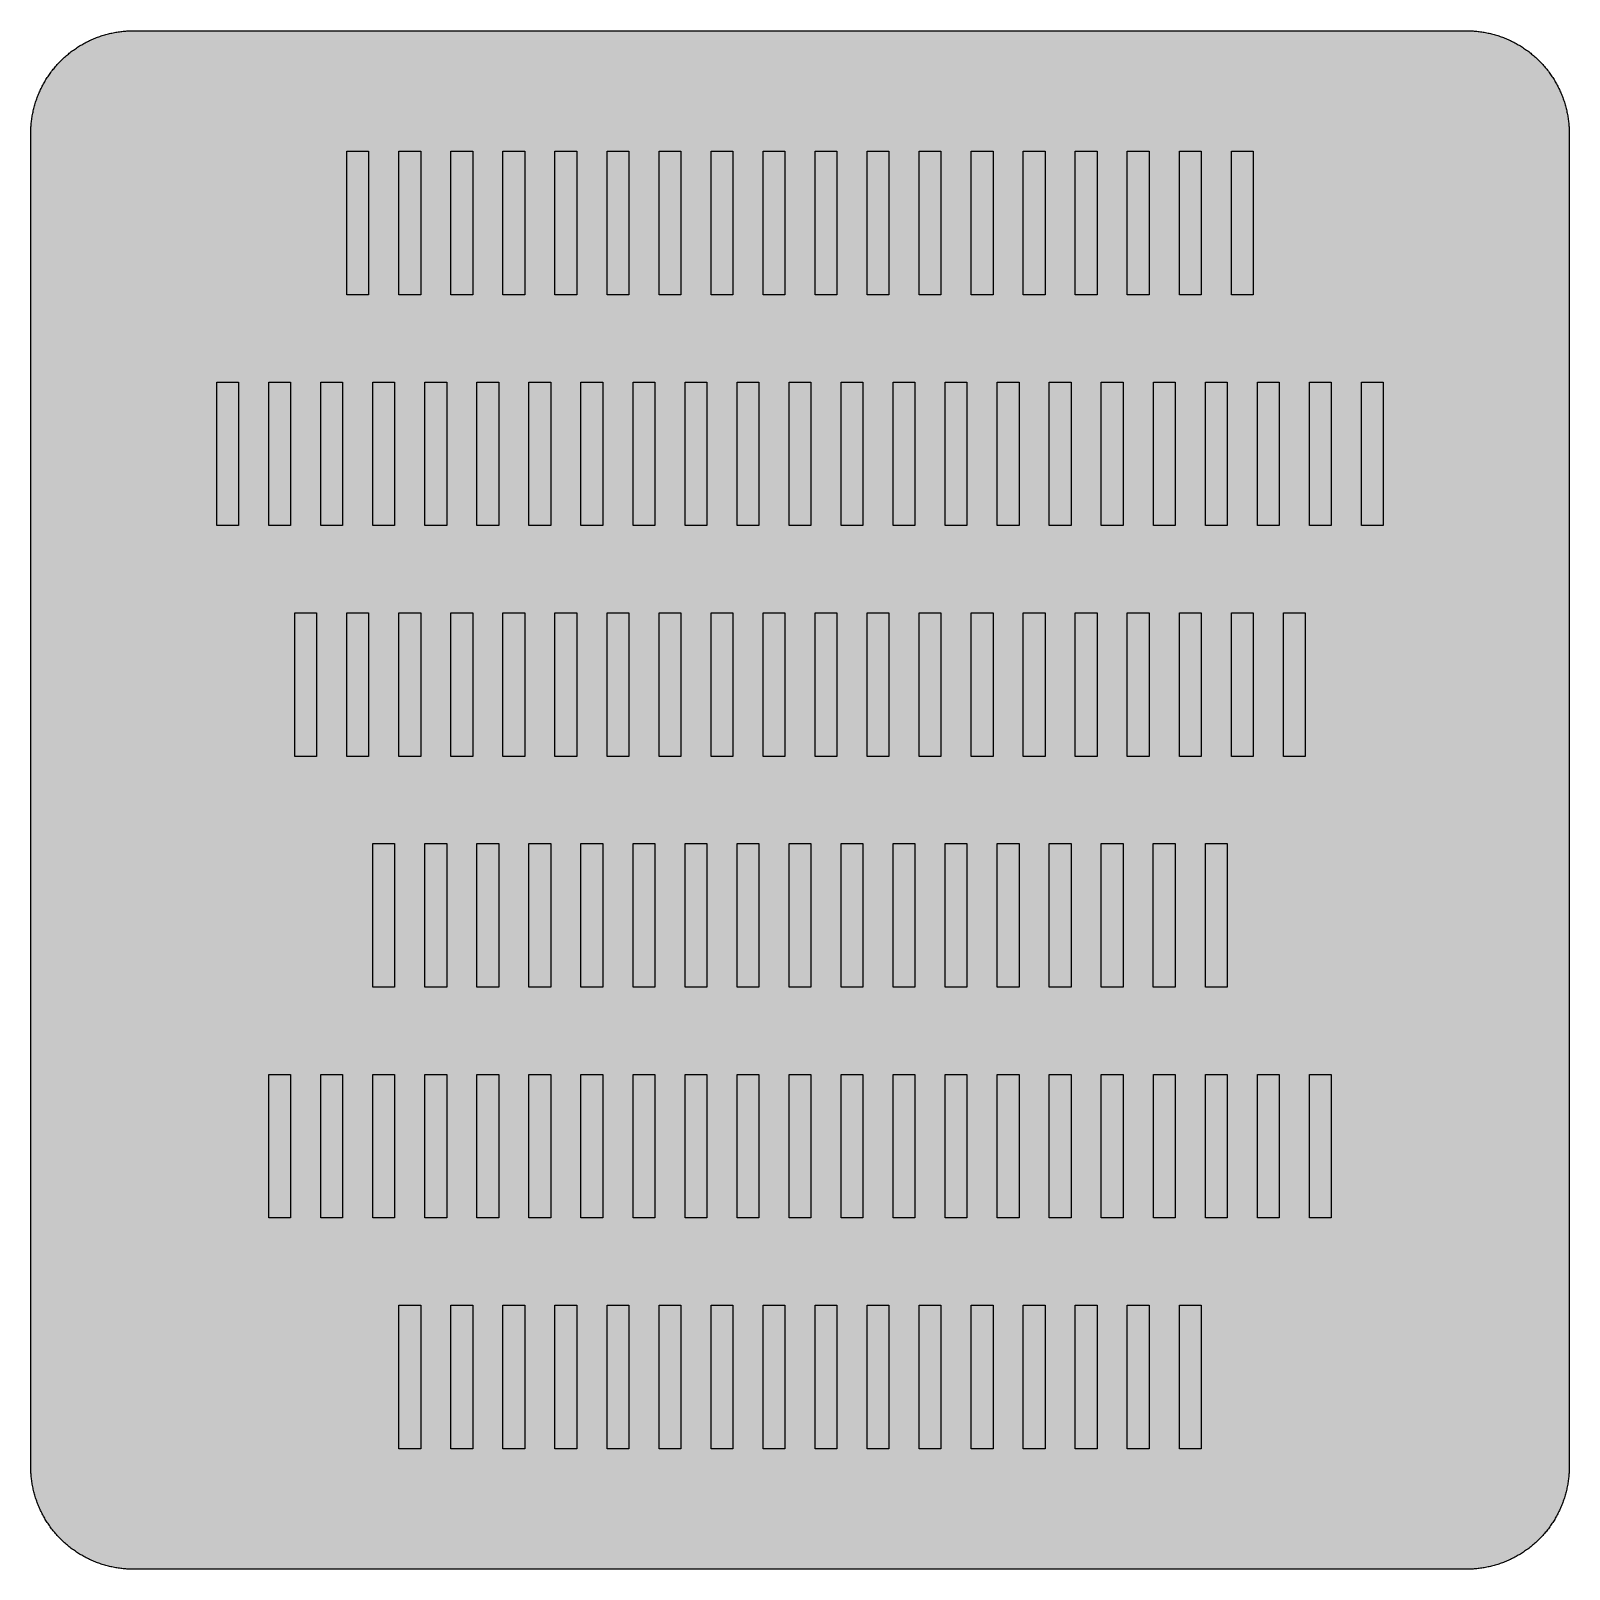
# Model space of a CAD drawing. Header units: millimetres. Extents: x 0 to 212, y 0 to 212.
import ezdxf

# ---------------------------------------------------------------- set-up
doc = ezdxf.new("R2010")
doc.units = ezdxf.units.MM

msp = doc.modelspace()

# ---------------------------------------------------------------- hatches: boundary and pattern name
for color, points in [(254, [(14.1633, 0.0536), (13.9878, 0.0533), (13.8125, 0.0559), (13.6373, 0.061), (13.462, 0.0686), (13.2893, 0.0787), (13.114, 0.0914), (12.9413, 0.1041), (12.7686, 0.1219), (12.5959, 0.1397), (12.4231, 0.16), (12.2504, 0.1829), (12.0777, 0.2057), (11.9075, 0.2337), (11.7373, 0.2616), (11.5672, 0.2921), (11.397, 0.3251), (11.2268, 0.3607), (11.0592, 0.3988), (10.8915, 0.4369), (10.7239, 0.4775), (10.5562, 0.5207), (10.3886, 0.5664), (10.2235, 0.6121), (10.0584, 0.6629), (9.8933, 0.7137), (9.7307, 0.7671), (9.5682, 0.8204), (9.4056, 0.8788), (9.2431, 0.9373), (9.083, 0.9982), (8.923, 1.0617), (8.763, 1.1252), (8.6055, 1.1938), (8.4455, 1.2624), (8.2906, 1.331), (8.1331, 1.4046), (7.9781, 1.4783), (7.8232, 1.5545), (7.6708, 1.6332), (7.5184, 1.7145), (7.366, 1.7958), (7.2161, 1.8796), (7.0663, 1.966), (6.919, 2.0523), (6.7716, 2.1438), (6.6243, 2.2352), (6.4795, 2.3266), (6.3348, 2.4232), (6.19, 2.5197), (6.0477, 2.6187), (5.908, 2.7178), (5.7683, 2.8194), (5.6286, 2.9235), (5.4915, 3.0302), (5.3543, 3.1369), (5.2197, 3.2461), (5.0851, 3.3579), (4.953, 3.4722), (4.8209, 3.5865), (4.6914, 3.7033), (4.5644, 3.8202), (4.4348, 3.9395), (4.3104, 4.0615), (4.1859, 4.1859), (4.0615, 4.3104), (3.9395, 4.4348), (3.8202, 4.5618), (3.7033, 4.6914), (3.5865, 4.8209), (3.4722, 4.953), (3.3579, 5.0851), (3.2487, 5.2197), (3.1369, 5.3543), (3.0302, 5.4915), (2.9235, 5.6286), (2.8194, 5.7683), (2.7178, 5.908), (2.6187, 6.0477), (2.5197, 6.19), (2.4232, 6.3348), (2.3266, 6.477), (2.2352, 6.6243), (2.1438, 6.7691), (2.0523, 6.9164), (1.966, 7.0663), (1.8796, 7.2161), (1.7958, 7.366), (1.7145, 7.5184), (1.6332, 7.6708), (1.5545, 7.8232), (1.4783, 7.9781), (1.4046, 8.1331), (1.331, 8.2906), (1.2598, 8.4455), (1.1913, 8.603), (1.1252, 8.763), (1.0592, 8.923), (0.9982, 9.083), (0.9373, 9.2431), (0.8763, 9.4056), (0.8204, 9.5682), (0.7645, 9.7307), (0.7112, 9.8933), (0.6604, 10.0584), (0.6121, 10.2235), (0.5639, 10.3911), (0.5207, 10.5562), (0.4775, 10.7239), (0.4343, 10.8915), (0.3962, 11.0592), (0.3607, 11.2268), (0.3251, 11.397), (0.2921, 11.5672), (0.2616, 11.7373), (0.2311, 11.9075), (0.2057, 12.0802), (0.1803, 12.2504), (0.1575, 12.4231), (0.1372, 12.5959), (0.1194, 12.7686), (0.1041, 12.9413), (0.0889, 13.1166), (0.0787, 13.2893), (0.0686, 13.4645), (0.061, 13.6373), (0.0559, 13.8125), (0.0508, 13.9878), (0.0508, 14.163), (0.0522, 197.6092), (0.0508, 197.7822), (0.0559, 197.9574), (0.061, 198.1327), (0.0686, 198.308), (0.0787, 198.4807), (0.0889, 198.6559), (0.1041, 198.8287), (0.1194, 199.0014), (0.1372, 199.1741), (0.1575, 199.3468), (0.1803, 199.5195), (0.2057, 199.6923), (0.2311, 199.8624), (0.2616, 200.0326), (0.2921, 200.2028), (0.3251, 200.373), (0.3607, 200.5432), (0.3962, 200.7108), (0.4343, 200.8784), (0.4775, 201.0461), (0.5207, 201.2137), (0.5639, 201.3814), (0.6121, 201.5465), (0.6604, 201.7116), (0.7112, 201.8767), (0.7645, 202.0392), (0.8204, 202.2018), (0.8763, 202.3643), (0.9373, 202.5269), (0.9982, 202.6869), (1.0592, 202.8469), (1.1252, 203.007), (1.1913, 203.1644), (1.2598, 203.3245), (1.331, 203.4794), (1.4046, 203.6369), (1.4783, 203.7918), (1.5545, 203.9468), (1.6332, 204.0992), (1.7145, 204.2516), (1.7958, 204.404), (1.8796, 204.5538), (1.966, 204.7037), (2.0523, 204.851), (2.1438, 204.9983), (2.2352, 205.1456), (2.3266, 205.2904), (2.4232, 205.4352), (2.5197, 205.58), (2.6187, 205.7222), (2.7178, 205.8619), (2.8194, 206.0016), (2.9235, 206.1413), (3.0302, 206.2785), (3.1369, 206.4156), (3.2487, 206.5503), (3.3579, 206.6849), (3.4722, 206.817), (3.5865, 206.949), (3.7033, 207.0786), (3.8202, 207.2056), (3.9395, 207.3351), (4.0615, 207.4596), (4.1859, 207.584), (4.3104, 207.7085), (4.4348, 207.8304), (4.5644, 207.9498), (4.6914, 208.0666), (4.8209, 208.1835), (4.953, 208.2978), (5.0851, 208.4121), (5.2197, 208.5213), (5.3543, 208.6331), (5.4915, 208.7397), (5.6286, 208.8464), (5.7683, 208.9506), (5.908, 209.0522), (6.0477, 209.1512), (6.19, 209.2503), (6.3348, 209.3468), (6.4795, 209.4433), (6.6243, 209.5348), (6.7716, 209.6262), (6.919, 209.7176), (7.0663, 209.804), (7.2161, 209.8904), (7.366, 209.9742), (7.5184, 210.0555), (7.6708, 210.1367), (7.8232, 210.2155), (7.9781, 210.2917), (8.1331, 210.3653), (8.2906, 210.439), (8.4455, 210.5101), (8.6055, 210.5787), (8.763, 210.6447), (8.923, 210.7108), (9.083, 210.7717), (9.2431, 210.8327), (9.4056, 210.8937), (9.5682, 210.9495), (9.7307, 211.0054), (9.8933, 211.0588), (10.0584, 211.1096), (10.2235, 211.1578), (10.3886, 211.2061), (10.5562, 211.2493), (10.7239, 211.2924), (10.8915, 211.3356), (11.0592, 211.3737), (11.2268, 211.4093), (11.397, 211.4448), (11.5672, 211.4779), (11.7373, 211.5083), (11.9075, 211.5388), (12.0777, 211.5642), (12.2504, 211.5896), (12.4231, 211.6125), (12.5959, 211.6328), (12.7686, 211.6506), (12.9413, 211.6658), (13.114, 211.6811), (13.2893, 211.6912), (13.462, 211.7014), (13.6373, 211.709), (13.8125, 211.7141), (13.9878, 211.7192), (14.163, 211.7192), (197.6078, 211.7203), (197.7822, 211.7192), (197.9574, 211.7141), (198.1327, 211.709), (198.3054, 211.7014), (198.4807, 211.6912), (198.6534, 211.6811), (198.8287, 211.6658), (199.0014, 211.6506), (199.1741, 211.6328), (199.3468, 211.6125), (199.5195, 211.5896), (199.6897, 211.5642), (199.8624, 211.5388), (200.0326, 211.5083), (200.2028, 211.4779), (200.373, 211.4448), (200.5432, 211.4093), (200.7108, 211.3737), (200.8784, 211.3356), (201.0461, 211.2924), (201.2137, 211.2493), (201.3788, 211.2061), (201.5465, 211.1578), (201.7116, 211.1096), (201.8767, 211.0588), (202.0392, 211.0054), (202.2018, 210.9495), (202.3643, 210.8937), (202.5269, 210.8327), (202.6869, 210.7717), (202.8469, 210.7108), (203.007, 210.6447), (203.167, 210.5787), (203.3245, 210.5101), (203.4794, 210.439), (203.6369, 210.3653), (203.7918, 210.2917), (203.9468, 210.2155), (204.0992, 210.1367), (204.2516, 210.0555), (204.404, 209.9742), (204.5538, 209.8904), (204.7037, 209.804), (204.8535, 209.7176), (205.0009, 209.6262), (205.1456, 209.5348), (205.293, 209.4433), (205.4352, 209.3468), (205.58, 209.2503), (205.7222, 209.1512), (205.8619, 209.0522), (206.0016, 208.9506), (206.1413, 208.8464), (206.2785, 208.7397), (206.4156, 208.6331), (206.5503, 208.5213), (206.6849, 208.4121), (206.817, 208.2978), (206.949, 208.1835), (207.0786, 208.0666), (207.2081, 207.9498), (207.3351, 207.8304), (207.4596, 207.7085), (207.584, 207.584), (207.7085, 207.4596), (207.8304, 207.3351), (207.9498, 207.2056), (208.0666, 207.0786), (208.1835, 206.949), (208.2978, 206.817), (208.4121, 206.6849), (208.5238, 206.5503), (208.6331, 206.4156), (208.7397, 206.2785), (208.8464, 206.1413), (208.9506, 206.0016), (209.0522, 205.8619), (209.1512, 205.7222), (209.2503, 205.58), (209.3468, 205.4352), (209.4433, 205.2904), (209.5348, 205.1456), (209.6262, 204.9983), (209.7176, 204.851), (209.804, 204.7037), (209.8904, 204.5538), (209.9742, 204.404), (210.0555, 204.2516), (210.1367, 204.0992), (210.2155, 203.9468), (210.2917, 203.7918), (210.3653, 203.6369), (210.439, 203.4794), (210.5076, 203.3245), (210.5762, 203.1644), (210.6447, 203.007), (210.7082, 202.8469), (210.7717, 202.6869), (210.8327, 202.5269), (210.8911, 202.3643), (210.9495, 202.2018), (211.0029, 202.0392), (211.0562, 201.8767), (211.107, 201.7116), (211.1578, 201.5465), (211.2035, 201.3814), (211.2493, 201.2137), (211.2924, 201.0461), (211.3331, 200.8784), (211.3712, 200.7108), (211.4093, 200.5432), (211.4448, 200.373), (211.4779, 200.2028), (211.5083, 200.0326), (211.5363, 199.8624), (211.5642, 199.6923), (211.5871, 199.5195), (211.6099, 199.3468), (211.6303, 199.1741), (211.648, 199.0014), (211.6658, 198.8287), (211.6785, 198.6559), (211.6912, 198.4807), (211.7014, 198.308), (211.709, 198.1327), (211.7141, 197.9574), (211.7166, 197.7822), (211.7166, 197.6069), (211.7189, 14.1647), (211.7166, 13.9878), (211.7141, 13.8125), (211.709, 13.6373), (211.7014, 13.4645), (211.6912, 13.2893), (211.6785, 13.1166), (211.6658, 12.9413), (211.648, 12.7686), (211.6303, 12.5959), (211.6099, 12.4231), (211.5871, 12.2504), (211.5642, 12.0802), (211.5363, 11.9075), (211.5083, 11.7373), (211.4779, 11.5672), (211.4448, 11.397), (211.4093, 11.2268), (211.3712, 11.0592), (211.3331, 10.8915), (211.2924, 10.7239), (211.2493, 10.5562), (211.2035, 10.3911), (211.1578, 10.2235), (211.107, 10.0584), (211.0562, 9.8933), (211.0029, 9.7307), (210.9495, 9.5682), (210.8911, 9.4056), (210.8327, 9.2431), (210.7717, 9.083), (210.7082, 8.923), (210.6447, 8.763), (210.5762, 8.603), (210.5076, 8.4455), (210.439, 8.2906), (210.3653, 8.1331), (210.2917, 7.9781), (210.2155, 7.8232), (210.1367, 7.6708), (210.0555, 7.5184), (209.9742, 7.366), (209.8904, 7.2161), (209.804, 7.0663), (209.7176, 6.9164), (209.6262, 6.7691), (209.5348, 6.6243), (209.4433, 6.477), (209.3468, 6.3348), (209.2503, 6.19), (209.1512, 6.0477), (209.0522, 5.908), (208.9506, 5.7683), (208.8464, 5.6286), (208.7397, 5.4915), (208.6331, 5.3543), (208.5238, 5.2197), (208.4121, 5.0851), (208.2978, 4.953), (208.1835, 4.8209), (208.0666, 4.6914), (207.9498, 4.5618), (207.8304, 4.4348), (207.7085, 4.3104), (207.584, 4.1859), (207.4596, 4.0615), (207.3351, 3.9395), (207.2081, 3.8202), (207.0786, 3.7033), (206.949, 3.5865), (206.817, 3.4722), (206.6849, 3.3579), (206.5503, 3.2461), (206.4156, 3.1369), (206.2785, 3.0302), (206.1413, 2.9235), (206.0016, 2.8194), (205.8619, 2.7178), (205.7222, 2.6187), (205.58, 2.5197), (205.4352, 2.4232), (205.293, 2.3266), (205.1456, 2.2352), (205.0009, 2.1438), (204.8535, 2.0523), (204.7037, 1.966), (204.5538, 1.8796), (204.404, 1.7958), (204.2516, 1.7145), (204.0992, 1.6332), (203.9468, 1.5545), (203.7918, 1.4783), (203.6369, 1.4046), (203.4794, 1.331), (203.3245, 1.2624), (203.167, 1.1938), (203.007, 1.1252), (202.8469, 1.0617), (202.6869, 0.9982), (202.5269, 0.9373), (202.3643, 0.8788), (202.2018, 0.8204), (202.0392, 0.7671), (201.8767, 0.7137), (201.7116, 0.6629), (201.5465, 0.6121), (201.3788, 0.5664), (201.2137, 0.5207), (201.0461, 0.4775), (200.8784, 0.4369), (200.7108, 0.3988), (200.5432, 0.3607), (200.373, 0.3251), (200.2028, 0.2921), (200.0326, 0.2616), (199.8624, 0.2337), (199.6897, 0.2057), (199.5195, 0.1829), (199.3468, 0.16), (199.1741, 0.1397), (199.0014, 0.1219), (198.8287, 0.1041), (198.6534, 0.0914), (198.4807, 0.0787), (198.3054, 0.0686), (198.1327, 0.061), (197.9574, 0.0559), (197.7822, 0.0533), (197.6069, 0.0533)]), (59, [(43.5391, 195.1397), (46.5363, 195.1397), (46.5363, 175.3842), (43.5391, 175.3842)]), (59, [(50.698, 195.1397), (53.6952, 195.1397), (53.6952, 175.3842), (50.698, 175.3842)]), (59, [(57.857, 195.1397), (60.8542, 195.1397), (60.8542, 175.3842), (57.857, 175.3842)]), (59, [(65.0159, 195.1397), (68.0117, 195.1397), (68.0117, 175.3842), (65.0159, 175.3842)]), (59, [(72.1734, 195.1397), (75.1706, 195.1397), (75.1706, 175.3842), (72.1734, 175.3842)]), (59, [(79.3323, 195.1397), (82.3295, 195.1397), (82.3295, 175.3842), (79.3323, 175.3842)]), (59, [(86.4912, 195.1397), (89.4884, 195.1397), (89.4884, 175.3842), (86.4912, 175.3842)]), (59, [(93.6502, 195.1397), (96.6474, 195.1397), (96.6474, 175.3842), (93.6502, 175.3842)]), (59, [(100.8091, 195.1397), (103.8049, 195.1397), (103.8049, 175.3842), (100.8091, 175.3842)]), (59, [(107.9666, 195.1397), (110.9638, 195.1397), (110.9638, 175.3842), (107.9666, 175.3842)]), (59, [(115.1255, 195.1397), (118.1227, 195.1397), (118.1227, 175.3842), (115.1255, 175.3842)]), (59, [(122.2844, 195.1397), (125.2816, 195.1397), (125.2816, 175.3842), (122.2844, 175.3842)]), (59, [(129.4433, 195.1397), (132.4405, 195.1397), (132.4405, 175.3842), (129.4433, 175.3842)]), (59, [(136.6023, 195.1397), (139.598, 195.1397), (139.598, 175.3842), (136.6023, 175.3842)]), (59, [(143.7598, 195.1397), (146.757, 195.1397), (146.757, 175.3842), (143.7598, 175.3842)]), (59, [(150.9187, 195.1397), (153.9159, 195.1397), (153.9159, 175.3842), (150.9187, 175.3842)]), (59, [(158.0776, 195.1397), (161.0748, 195.1397), (161.0748, 175.3842), (158.0776, 175.3842)]), (59, [(165.2365, 195.1397), (168.2323, 195.1397), (168.2323, 175.3842), (165.2365, 175.3842)]), (59, [(25.6427, 163.3897), (28.6399, 163.3897), (28.6399, 143.6342), (25.6427, 143.6342)]), (59, [(32.8013, 163.3897), (35.7985, 163.3897), (35.7985, 143.6342), (32.8013, 143.6342)]), (59, [(39.9602, 163.3897), (42.9574, 163.3897), (42.9574, 143.6342), (39.9602, 143.6342)]), (59, [(47.1191, 163.3897), (50.1163, 163.3897), (50.1163, 143.6342), (47.1191, 143.6342)]), (59, [(54.278, 163.3897), (57.2738, 163.3897), (57.2738, 143.6342), (54.278, 143.6342)]), (59, [(61.4355, 163.3897), (64.4327, 163.3897), (64.4327, 143.6342), (61.4355, 143.6342)]), (59, [(68.5945, 163.3897), (71.5917, 163.3897), (71.5917, 143.6342), (68.5945, 143.6342)]), (59, [(75.7534, 163.3897), (78.7506, 163.3897), (78.7506, 143.6342), (75.7534, 143.6342)]), (59, [(82.9123, 163.3897), (85.9081, 163.3897), (85.9081, 143.6342), (82.9123, 143.6342)]), (59, [(90.0698, 163.3897), (93.067, 163.3897), (93.067, 143.6342), (90.0698, 143.6342)]), (59, [(97.2287, 163.3897), (100.2259, 163.3897), (100.2259, 143.6342), (97.2287, 143.6342)]), (59, [(104.3877, 163.3897), (107.3849, 163.3897), (107.3849, 143.6342), (104.3877, 143.6342)]), (59, [(111.5466, 163.3897), (114.5438, 163.3897), (114.5438, 143.6342), (111.5466, 143.6342)]), (59, [(118.7055, 163.3897), (121.7013, 163.3897), (121.7013, 143.6342), (118.7055, 143.6342)]), (59, [(125.863, 163.3897), (128.8602, 163.3897), (128.8602, 143.6342), (125.863, 143.6342)]), (59, [(133.0219, 163.3897), (136.0191, 163.3897), (136.0191, 143.6342), (133.0219, 143.6342)]), (59, [(140.1808, 163.3897), (143.178, 163.3897), (143.178, 143.6342), (140.1808, 143.6342)]), (59, [(147.3398, 163.3897), (150.337, 163.3897), (150.337, 143.6342), (147.3398, 143.6342)]), (59, [(154.4987, 163.3897), (157.4945, 163.3897), (157.4945, 143.6342), (154.4987, 143.6342)]), (59, [(161.6562, 163.3897), (164.6534, 163.3897), (164.6534, 143.6342), (161.6562, 143.6342)]), (59, [(168.8151, 163.3897), (171.8123, 163.3897), (171.8123, 143.6342), (168.8151, 143.6342)]), (59, [(175.974, 163.3897), (178.9712, 163.3897), (178.9712, 143.6342), (175.974, 143.6342)]), (59, [(183.1329, 163.3897), (186.1287, 163.3897), (186.1287, 143.6342), (183.1329, 143.6342)]), (59, [(36.3802, 131.6397), (39.3774, 131.6397), (39.3774, 111.8842), (36.3802, 111.8842)]), (59, [(43.5391, 131.6397), (46.5363, 131.6397), (46.5363, 111.8842), (43.5391, 111.8842)]), (59, [(50.698, 131.6397), (53.6952, 131.6397), (53.6952, 111.8842), (50.698, 111.8842)]), (59, [(57.857, 131.6397), (60.8542, 131.6397), (60.8542, 111.8842), (57.857, 111.8842)]), (59, [(65.0159, 131.6397), (68.0117, 131.6397), (68.0117, 111.8842), (65.0159, 111.8842)]), (59, [(72.1734, 131.6397), (75.1706, 131.6397), (75.1706, 111.8842), (72.1734, 111.8842)]), (59, [(79.3323, 131.6397), (82.3295, 131.6397), (82.3295, 111.8842), (79.3323, 111.8842)]), (59, [(86.4912, 131.6397), (89.4884, 131.6397), (89.4884, 111.8842), (86.4912, 111.8842)]), (59, [(93.6502, 131.6397), (96.6474, 131.6397), (96.6474, 111.8842), (93.6502, 111.8842)]), (59, [(100.8091, 131.6397), (103.8049, 131.6397), (103.8049, 111.8842), (100.8091, 111.8842)]), (59, [(107.9666, 131.6397), (110.9638, 131.6397), (110.9638, 111.8842), (107.9666, 111.8842)]), (59, [(115.1255, 131.6397), (118.1227, 131.6397), (118.1227, 111.8842), (115.1255, 111.8842)]), (59, [(122.2844, 131.6397), (125.2816, 131.6397), (125.2816, 111.8842), (122.2844, 111.8842)]), (59, [(129.4433, 131.6397), (132.4405, 131.6397), (132.4405, 111.8842), (129.4433, 111.8842)]), (59, [(136.6023, 131.6397), (139.598, 131.6397), (139.598, 111.8842), (136.6023, 111.8842)]), (59, [(143.7598, 131.6397), (146.757, 131.6397), (146.757, 111.8842), (143.7598, 111.8842)]), (59, [(150.9187, 131.6397), (153.9159, 131.6397), (153.9159, 111.8842), (150.9187, 111.8842)]), (59, [(158.0776, 131.6397), (161.0748, 131.6397), (161.0748, 111.8842), (158.0776, 111.8842)]), (59, [(165.2365, 131.6397), (168.2323, 131.6397), (168.2323, 111.8842), (165.2365, 111.8842)]), (59, [(172.394, 131.6397), (175.3912, 131.6397), (175.3912, 111.8842), (172.394, 111.8842)]), (59, [(47.1191, 99.8897), (50.1163, 99.8897), (50.1163, 80.1342), (47.1191, 80.1342)]), (59, [(54.2766, 99.8897), (57.2738, 99.8897), (57.2738, 80.1342), (54.2766, 80.1342)]), (59, [(61.4355, 99.8897), (64.4327, 99.8897), (64.4327, 80.1342), (61.4355, 80.1342)]), (59, [(68.5945, 99.8897), (71.5917, 99.8897), (71.5917, 80.1342), (68.5945, 80.1342)]), (59, [(75.7534, 99.8897), (78.7506, 99.8897), (78.7506, 80.1342), (75.7534, 80.1342)]), (59, [(82.9123, 99.8897), (85.9081, 99.8897), (85.9081, 80.1342), (82.9123, 80.1342)]), (59, [(90.0698, 99.8897), (93.067, 99.8897), (93.067, 80.1342), (90.0698, 80.1342)]), (59, [(97.2287, 99.8897), (100.2259, 99.8897), (100.2259, 80.1342), (97.2287, 80.1342)]), (59, [(104.3877, 99.8897), (107.3849, 99.8897), (107.3849, 80.1342), (104.3877, 80.1342)]), (59, [(111.5466, 99.8897), (114.5438, 99.8897), (114.5438, 80.1342), (111.5466, 80.1342)]), (59, [(118.7055, 99.8897), (121.7013, 99.8897), (121.7013, 80.1342), (118.7055, 80.1342)]), (59, [(125.863, 99.8897), (128.8602, 99.8897), (128.8602, 80.1342), (125.863, 80.1342)]), (59, [(133.0219, 99.8897), (136.0191, 99.8897), (136.0191, 80.1342), (133.0219, 80.1342)]), (59, [(140.1808, 99.8897), (143.178, 99.8897), (143.178, 80.1342), (140.1808, 80.1342)]), (59, [(147.3398, 99.8897), (150.337, 99.8897), (150.337, 80.1342), (147.3398, 80.1342)]), (59, [(154.4973, 99.8897), (157.4945, 99.8897), (157.4945, 80.1342), (154.4973, 80.1342)]), (59, [(161.6562, 99.8897), (164.6534, 99.8897), (164.6534, 80.1342), (161.6562, 80.1342)]), (59, [(32.8013, 68.1397), (35.7985, 68.1397), (35.7985, 48.3842), (32.8013, 48.3842)]), (59, [(39.9602, 68.1397), (42.9574, 68.1397), (42.9574, 48.3842), (39.9602, 48.3842)]), (59, [(47.1191, 68.1397), (50.1163, 68.1397), (50.1163, 48.3842), (47.1191, 48.3842)]), (59, [(54.278, 68.1397), (57.2738, 68.1397), (57.2738, 48.3842), (54.278, 48.3842)]), (59, [(61.4355, 68.1397), (64.4327, 68.1397), (64.4327, 48.3842), (61.4355, 48.3842)]), (59, [(68.5945, 68.1397), (71.5917, 68.1397), (71.5917, 48.3842), (68.5945, 48.3842)]), (59, [(75.7534, 68.1397), (78.7506, 68.1397), (78.7506, 48.3842), (75.7534, 48.3842)]), (59, [(82.9123, 68.1397), (85.9095, 68.1397), (85.9095, 48.3842), (82.9123, 48.3842)]), (59, [(90.0698, 68.1397), (93.067, 68.1397), (93.067, 48.3842), (90.0698, 48.3842)]), (59, [(97.2287, 68.1397), (100.2259, 68.1397), (100.2259, 48.3842), (97.2287, 48.3842)]), (59, [(104.3877, 68.1397), (107.3849, 68.1397), (107.3849, 48.3842), (104.3877, 48.3842)]), (59, [(111.5466, 68.1397), (114.5438, 68.1397), (114.5438, 48.3842), (111.5466, 48.3842)]), (59, [(118.7055, 68.1397), (121.7013, 68.1397), (121.7013, 48.3842), (118.7055, 48.3842)]), (59, [(125.863, 68.1397), (128.8602, 68.1397), (128.8602, 48.3842), (125.863, 48.3842)]), (59, [(133.0219, 68.1397), (136.0191, 68.1397), (136.0191, 48.3842), (133.0219, 48.3842)]), (59, [(140.1808, 68.1397), (143.178, 68.1397), (143.178, 48.3842), (140.1808, 48.3842)]), (59, [(147.3398, 68.1397), (150.337, 68.1397), (150.337, 48.3842), (147.3398, 48.3842)]), (59, [(154.4987, 68.1397), (157.4945, 68.1397), (157.4945, 48.3842), (154.4987, 48.3842)]), (59, [(161.6562, 68.1397), (164.6534, 68.1397), (164.6534, 48.3842), (161.6562, 48.3842)]), (59, [(168.8151, 68.1397), (171.8123, 68.1397), (171.8123, 48.3842), (168.8151, 48.3842)]), (59, [(175.974, 68.1397), (178.9712, 68.1397), (178.9712, 48.3842), (175.974, 48.3842)]), (59, [(50.698, 36.3897), (53.6952, 36.3897), (53.6952, 16.6342), (50.698, 16.6342)]), (59, [(57.857, 36.3897), (60.8542, 36.3897), (60.8542, 16.6342), (57.857, 16.6342)]), (59, [(65.0159, 36.3897), (68.0117, 36.3897), (68.0117, 16.6342), (65.0159, 16.6342)]), (59, [(72.1734, 36.3897), (75.1706, 36.3897), (75.1706, 16.6342), (72.1734, 16.6342)]), (59, [(79.3323, 36.3897), (82.3295, 36.3897), (82.3295, 16.6342), (79.3323, 16.6342)]), (59, [(86.4912, 36.3897), (89.4884, 36.3897), (89.4884, 16.6342), (86.4912, 16.6342)]), (59, [(93.6502, 36.3897), (96.6474, 36.3897), (96.6474, 16.6342), (93.6502, 16.6342)]), (59, [(100.8091, 36.3897), (103.8049, 36.3897), (103.8049, 16.6342), (100.8091, 16.6342)]), (59, [(107.9666, 36.3897), (110.9638, 36.3897), (110.9638, 16.6342), (107.9666, 16.6342)]), (59, [(115.1255, 36.3897), (118.1227, 36.3897), (118.1227, 16.6342), (115.1255, 16.6342)]), (59, [(122.2844, 36.3897), (125.2816, 36.3897), (125.2816, 16.6342), (122.2844, 16.6342)]), (59, [(129.4433, 36.3897), (132.4405, 36.3897), (132.4405, 16.6342), (129.4433, 16.6342)]), (59, [(136.6023, 36.3897), (139.598, 36.3897), (139.598, 16.6342), (136.6023, 16.6342)]), (59, [(143.7598, 36.3897), (146.757, 36.3897), (146.757, 16.6342), (143.7598, 16.6342)]), (59, [(150.9187, 36.3897), (153.9159, 36.3897), (153.9159, 16.6342), (150.9187, 16.6342)]), (59, [(158.0776, 36.3897), (161.0748, 36.3897), (161.0748, 16.6342), (158.0776, 16.6342)])]:
    msp.add_hatch(color=color).paths.add_polyline_path(points)
h = msp.add_hatch(color=59)
h.paths.add_polyline_path([(14.1633, 3.5814), (13.8887, 3.5839), (13.6169, 3.5941), (13.3477, 3.6119), (13.081, 3.6347), (12.8143, 3.6652), (12.5501, 3.7008), (12.2885, 3.7465), (12.0294, 3.7948), (11.7729, 3.8506), (11.5164, 3.9141), (11.2649, 3.9827), (11.016, 4.0564), (10.7671, 4.1351), (10.5232, 4.2215), (10.2819, 4.3129), (10.0432, 4.412), (9.8069, 4.5161), (9.5733, 4.6228), (9.3447, 4.7371), (9.1186, 4.8565), (8.8951, 4.9809), (8.6741, 5.113), (8.4582, 5.2476), (8.2448, 5.3873), (8.0366, 5.5321), (7.8308, 5.682), (7.6276, 5.8369), (7.4295, 5.9969), (7.2365, 6.1595), (7.046, 6.3297), (6.8605, 6.5024), (6.6777, 6.6802), (6.5024, 6.8605), (6.3271, 7.046), (6.1595, 7.2365), (5.9969, 7.432), (5.8369, 7.6302), (5.682, 7.8308), (5.5321, 8.0366), (5.3873, 8.2448), (5.2451, 8.4582), (5.1105, 8.6741), (4.9809, 8.8951), (4.8565, 9.1186), (4.7371, 9.3447), (4.6228, 9.5758), (4.5136, 9.8069), (4.4094, 10.0432), (4.3129, 10.2819), (4.2215, 10.5232), (4.1351, 10.7696), (4.0538, 11.016), (3.9802, 11.2649), (3.9116, 11.5189), (3.8506, 11.7729), (3.7948, 12.0294), (3.744, 12.2911), (3.7008, 12.5527), (3.6627, 12.8143), (3.6322, 13.081), (3.6093, 13.3502), (3.5916, 13.6195), (3.5814, 13.8913), (3.5789, 14.163), (3.58, 197.6092), (3.5814, 197.8812), (3.5916, 198.153), (3.6093, 198.4223), (3.6322, 198.689), (3.6627, 198.9557), (3.7008, 199.2198), (3.744, 199.4814), (3.7948, 199.7405), (3.8506, 199.9971), (3.9116, 200.2536), (3.9802, 200.5051), (4.0538, 200.754), (4.1351, 201.0029), (4.2215, 201.2467), (4.3129, 201.488), (4.4094, 201.7268), (4.5136, 201.963), (4.6228, 202.1967), (4.7371, 202.4253), (4.8565, 202.6514), (4.9809, 202.8749), (5.1105, 203.0959), (5.2451, 203.3118), (5.3873, 203.5251), (5.5321, 203.7334), (5.682, 203.9391), (5.8369, 204.1423), (5.9969, 204.3405), (6.1595, 204.5335), (6.3271, 204.724), (6.5024, 204.9094), (6.6777, 205.0923), (6.8605, 205.2676), (7.046, 205.4428), (7.2365, 205.6105), (7.4295, 205.773), (7.6276, 205.933), (7.8308, 206.088), (8.0366, 206.2378), (8.2448, 206.3826), (8.4582, 206.5249), (8.6741, 206.6595), (8.8951, 206.789), (9.1186, 206.9135), (9.3447, 207.0329), (9.5733, 207.1472), (9.8069, 207.2564), (10.0432, 207.3605), (10.2819, 207.457), (10.5232, 207.5485), (10.7671, 207.6348), (11.016, 207.7161), (11.2649, 207.7898), (11.5164, 207.8584), (11.7729, 207.9193), (12.0294, 207.9752), (12.2885, 208.026), (12.5501, 208.0692), (12.8143, 208.1073), (13.081, 208.1378), (13.3477, 208.1606), (13.6169, 208.1784), (13.8887, 208.1886), (14.163, 208.1911), (197.6078, 208.1925), (197.8787, 208.1886), (198.1505, 208.1784), (198.4197, 208.1606), (198.689, 208.1378), (198.9557, 208.1073), (199.2173, 208.0692), (199.4789, 208.026), (199.7405, 207.9752), (199.9971, 207.9193), (200.2511, 207.8584), (200.5051, 207.7898), (200.754, 207.7161), (201.0004, 207.6348), (201.2467, 207.5485), (201.488, 207.457), (201.7268, 207.3605), (201.963, 207.2564), (202.1942, 207.1472), (202.4253, 207.0329), (202.6514, 206.9135), (202.8749, 206.789), (203.0959, 206.6595), (203.3118, 206.5249), (203.5251, 206.3826), (203.7334, 206.2378), (203.9391, 206.088), (204.1398, 205.933), (204.3379, 205.773), (204.5335, 205.6105), (204.724, 205.4428), (204.9094, 205.2676), (205.0898, 205.0923), (205.2676, 204.9094), (205.4403, 204.724), (205.6105, 204.5335), (205.773, 204.3405), (205.933, 204.1423), (206.088, 203.9391), (206.2378, 203.7334), (206.3826, 203.5251), (206.5223, 203.3118), (206.6569, 203.0959), (206.789, 202.8749), (206.9135, 202.6514), (207.0329, 202.4253), (207.1472, 202.1967), (207.2538, 201.963), (207.358, 201.7268), (207.457, 201.488), (207.5485, 201.2467), (207.6348, 201.0029), (207.7136, 200.754), (207.7872, 200.5051), (207.8558, 200.2536), (207.9193, 199.9971), (207.9752, 199.7405), (208.0235, 199.4814), (208.0692, 199.2198), (208.1047, 198.9557), (208.1352, 198.689), (208.1581, 198.4223), (208.1759, 198.153), (208.186, 197.8812), (208.1911, 197.6069), (208.1911, 14.1647), (208.186, 13.8913), (208.1759, 13.6195), (208.1581, 13.3502), (208.1352, 13.081), (208.1047, 12.8143), (208.0692, 12.5527), (208.0235, 12.2911), (207.9752, 12.0294), (207.9193, 11.7729), (207.8558, 11.5189), (207.7872, 11.2649), (207.7136, 11.016), (207.6348, 10.7696), (207.5485, 10.5232), (207.457, 10.2819), (207.358, 10.0432), (207.2538, 9.8069), (207.1472, 9.5758), (207.0329, 9.3447), (206.9135, 9.1186), (206.789, 8.8951), (206.6569, 8.6741), (206.5223, 8.4582), (206.3826, 8.2448), (206.2378, 8.0366), (206.088, 7.8308), (205.933, 7.6302), (205.773, 7.432), (205.6105, 7.2365), (205.4403, 7.046), (205.2676, 6.8605), (205.0898, 6.6802), (204.9094, 6.5024), (204.724, 6.3297), (204.5335, 6.1595), (204.3379, 5.9969), (204.1398, 5.8369), (203.9391, 5.682), (203.7334, 5.5321), (203.5251, 5.3873), (203.3118, 5.2476), (203.0959, 5.113), (202.8749, 4.9809), (202.6514, 4.8565), (202.4253, 4.7371), (202.1942, 4.6228), (201.963, 4.5161), (201.7268, 4.412), (201.488, 4.3129), (201.2467, 4.2215), (201.0004, 4.1351), (200.754, 4.0564), (200.5051, 3.9827), (200.2511, 3.9141), (199.9971, 3.8506), (199.7405, 3.7948), (199.4789, 3.7465), (199.2173, 3.7008), (198.9557, 3.6652), (198.689, 3.6347), (198.4197, 3.6119), (198.1505, 3.5941), (197.8787, 3.5839), (197.6069, 3.5789)])
h.paths.add_polyline_path([(14.1633, 8.8731), (14.0259, 8.8748), (13.8887, 8.8798), (13.7541, 8.8875), (13.622, 8.9002), (13.4874, 8.9154), (13.3553, 8.9332), (13.2258, 8.9535), (13.0962, 8.9789), (12.9667, 9.0068), (12.8397, 9.0373), (12.7127, 9.0729), (12.5882, 9.1084), (12.4663, 9.1491), (12.3419, 9.1923), (12.2225, 9.238), (12.1031, 9.2888), (11.9837, 9.3396), (11.8694, 9.3929), (11.7526, 9.4513), (11.6408, 9.5098), (11.5291, 9.5733), (11.4198, 9.6368), (11.3106, 9.7053), (11.2039, 9.7765), (11.0998, 9.8476), (10.9957, 9.9238), (10.8966, 10), (10.7975, 10.0787), (10.6985, 10.1625), (10.6045, 10.2464), (10.5105, 10.3327), (10.4216, 10.4216), (10.3327, 10.5131), (10.2464, 10.6045), (10.16, 10.701), (10.0787, 10.7975), (10, 10.8966), (9.9212, 10.9982), (9.8476, 11.0998), (9.7739, 11.2039), (9.7053, 11.3106), (9.6368, 11.4198), (9.5707, 11.5291), (9.5098, 11.6408), (9.4488, 11.7551), (9.3929, 11.8694), (9.337, 11.9863), (9.2862, 12.1031), (9.238, 12.2225), (9.1923, 12.3444), (9.1491, 12.4663), (9.1084, 12.5908), (9.0703, 12.7152), (9.0373, 12.8397), (9.0068, 12.9692), (8.9789, 13.0962), (8.9535, 13.2258), (8.9306, 13.3579), (8.9129, 13.4899), (8.8976, 13.622), (8.8849, 13.7566), (8.8773, 13.8913), (8.8722, 14.0259), (8.8697, 14.163), (8.8717, 197.6092), (8.8722, 197.7441), (8.8773, 197.8812), (8.8849, 198.0159), (8.8976, 198.1479), (8.9129, 198.2826), (8.9306, 198.4146), (8.9535, 198.5442), (8.9789, 198.6737), (9.0068, 198.8033), (9.0373, 198.9303), (9.0703, 199.0573), (9.1084, 199.1817), (9.1491, 199.3036), (9.1923, 199.4281), (9.238, 199.5475), (9.2862, 199.6669), (9.337, 199.7862), (9.3929, 199.9005), (9.4488, 200.0174), (9.5098, 200.1291), (9.5707, 200.2409), (9.6368, 200.3501), (9.7053, 200.4593), (9.7739, 200.566), (9.8476, 200.6702), (9.9212, 200.7743), (10, 200.8734), (10.0787, 200.9724), (10.16, 201.0715), (10.2464, 201.1655), (10.3327, 201.2594), (10.4216, 201.3483), (10.5105, 201.4372), (10.6045, 201.5236), (10.6985, 201.61), (10.7975, 201.6912), (10.8966, 201.77), (10.9957, 201.8487), (11.0998, 201.9224), (11.2039, 201.996), (11.3106, 202.0646), (11.4198, 202.1332), (11.5291, 202.1992), (11.6408, 202.2602), (11.7526, 202.3212), (11.8694, 202.377), (11.9837, 202.4329), (12.1031, 202.4837), (12.2225, 202.532), (12.3419, 202.5777), (12.4663, 202.6209), (12.5882, 202.6615), (12.7127, 202.6996), (12.8397, 202.7326), (12.9667, 202.7631), (13.0962, 202.7911), (13.2258, 202.8165), (13.3553, 202.8393), (13.4874, 202.8571), (13.622, 202.8723), (13.7541, 202.885), (13.8887, 202.8927), (14.0259, 202.8977), (14.163, 202.9003), (197.6078, 202.9008), (197.7441, 202.8977), (197.8787, 202.8927), (198.0133, 202.885), (198.1479, 202.8723), (198.28, 202.8571), (198.4121, 202.8393), (198.5442, 202.8165), (198.6737, 202.7911), (198.8007, 202.7631), (198.9303, 202.7326), (199.0547, 202.6996), (199.1792, 202.6615), (199.3036, 202.6209), (199.4256, 202.5777), (199.5475, 202.532), (199.6669, 202.4837), (199.7837, 202.4329), (199.9005, 202.377), (200.0148, 202.3212), (200.1291, 202.2602), (200.2409, 202.1992), (200.3501, 202.1332), (200.4593, 202.0646), (200.566, 201.996), (200.6702, 201.9224), (200.7718, 201.8487), (200.8734, 201.77), (200.9724, 201.6912), (201.0689, 201.61), (201.1655, 201.5236), (201.2569, 201.4372), (201.3483, 201.3483), (201.4372, 201.2594), (201.5236, 201.1655), (201.6074, 201.0715), (201.6912, 200.9724), (201.77, 200.8734), (201.8462, 200.7743), (201.9224, 200.6702), (201.9935, 200.566), (202.0646, 200.4593), (202.1332, 200.3501), (202.1967, 200.2409), (202.2602, 200.1291), (202.3186, 200.0174), (202.377, 199.9005), (202.4304, 199.7862), (202.4812, 199.6669), (202.532, 199.5475), (202.5777, 199.4281), (202.6209, 199.3036), (202.6615, 199.1817), (202.6971, 199.0573), (202.7326, 198.9303), (202.7631, 198.8033), (202.7911, 198.6737), (202.8165, 198.5442), (202.8368, 198.4146), (202.8546, 198.2826), (202.8698, 198.1479), (202.8825, 198.0159), (202.8901, 197.8812), (202.8952, 197.7441), (202.8977, 197.6069), (202.8994, 14.1647), (202.8952, 14.0259), (202.8901, 13.8913), (202.8825, 13.7566), (202.8698, 13.622), (202.8546, 13.4899), (202.8368, 13.3579), (202.8165, 13.2258), (202.7911, 13.0962), (202.7631, 12.9692), (202.7326, 12.8397), (202.6971, 12.7152), (202.6615, 12.5908), (202.6209, 12.4663), (202.5777, 12.3444), (202.532, 12.2225), (202.4812, 12.1031), (202.4304, 11.9863), (202.377, 11.8694), (202.3186, 11.7551), (202.2602, 11.6408), (202.1967, 11.5291), (202.1332, 11.4198), (202.0646, 11.3106), (201.9935, 11.2039), (201.9224, 11.0998), (201.8462, 10.9982), (201.77, 10.8966), (201.6912, 10.7975), (201.6074, 10.701), (201.5236, 10.6045), (201.4372, 10.5131), (201.3483, 10.4216), (201.2569, 10.3327), (201.1655, 10.2464), (201.0689, 10.1625), (200.9724, 10.0787), (200.8734, 10), (200.7718, 9.9238), (200.6702, 9.8476), (200.566, 9.7765), (200.4593, 9.7053), (200.3501, 9.6368), (200.2409, 9.5733), (200.1291, 9.5098), (200.0148, 9.4513), (199.9005, 9.3929), (199.7837, 9.3396), (199.6669, 9.2888), (199.5475, 9.238), (199.4256, 9.1923), (199.3036, 9.1491), (199.1792, 9.1084), (199.0547, 9.0729), (198.9303, 9.0373), (198.8007, 9.0068), (198.6737, 8.9789), (198.5442, 8.9535), (198.4121, 8.9332), (198.28, 8.9154), (198.1479, 8.9002), (198.0133, 8.8875), (197.8787, 8.8798), (197.7441, 8.8748), (197.6069, 8.8722)], flags=16)

# ---------------------------------------------------------------- linework, layer by layer
at = {"color": 254}
msp.add_lwpolyline([(14.1633, 0.0536), (13.9878, 0.0533), (13.8125, 0.0559), (13.6373, 0.061), (13.462, 0.0686), (13.2893, 0.0787), (13.114, 0.0914), (12.9413, 0.1041), (12.7686, 0.1219), (12.5959, 0.1397), (12.4231, 0.16), (12.2504, 0.1829), (12.0777, 0.2057), (11.9075, 0.2337), (11.7373, 0.2616), (11.5672, 0.2921), (11.397, 0.3251), (11.2268, 0.3607), (11.0592, 0.3988), (10.8915, 0.4369), (10.7239, 0.4775), (10.5562, 0.5207), (10.3886, 0.5664), (10.2235, 0.6121), (10.0584, 0.6629), (9.8933, 0.7137), (9.7307, 0.7671), (9.5682, 0.8204), (9.4056, 0.8788), (9.2431, 0.9373), (9.083, 0.9982), (8.923, 1.0617), (8.763, 1.1252), (8.6055, 1.1938), (8.4455, 1.2624), (8.2906, 1.331), (8.1331, 1.4046), (7.9781, 1.4783), (7.8232, 1.5545), (7.6708, 1.6332), (7.5184, 1.7145), (7.366, 1.7958), (7.2161, 1.8796), (7.0663, 1.966), (6.919, 2.0523), (6.7716, 2.1438), (6.6243, 2.2352), (6.4795, 2.3266), (6.3348, 2.4232), (6.19, 2.5197), (6.0477, 2.6187), (5.908, 2.7178), (5.7683, 2.8194), (5.6286, 2.9235), (5.4915, 3.0302), (5.3543, 3.1369), (5.2197, 3.2461), (5.0851, 3.3579), (4.953, 3.4722), (4.8209, 3.5865), (4.6914, 3.7033), (4.5644, 3.8202), (4.4348, 3.9395), (4.3104, 4.0615), (4.1859, 4.1859), (4.0615, 4.3104), (3.9395, 4.4348), (3.8202, 4.5618), (3.7033, 4.6914), (3.5865, 4.8209), (3.4722, 4.953), (3.3579, 5.0851), (3.2487, 5.2197), (3.1369, 5.3543), (3.0302, 5.4915), (2.9235, 5.6286), (2.8194, 5.7683), (2.7178, 5.908), (2.6187, 6.0477), (2.5197, 6.19), (2.4232, 6.3348), (2.3266, 6.477), (2.2352, 6.6243), (2.1438, 6.7691), (2.0523, 6.9164), (1.966, 7.0663), (1.8796, 7.2161), (1.7958, 7.366), (1.7145, 7.5184), (1.6332, 7.6708), (1.5545, 7.8232), (1.4783, 7.9781), (1.4046, 8.1331), (1.331, 8.2906), (1.2598, 8.4455), (1.1913, 8.603), (1.1252, 8.763), (1.0592, 8.923), (0.9982, 9.083), (0.9373, 9.2431), (0.8763, 9.4056), (0.8204, 9.5682), (0.7645, 9.7307), (0.7112, 9.8933), (0.6604, 10.0584), (0.6121, 10.2235), (0.5639, 10.3911), (0.5207, 10.5562), (0.4775, 10.7239), (0.4343, 10.8915), (0.3962, 11.0592), (0.3607, 11.2268), (0.3251, 11.397), (0.2921, 11.5672), (0.2616, 11.7373), (0.2311, 11.9075), (0.2057, 12.0802), (0.1803, 12.2504), (0.1575, 12.4231), (0.1372, 12.5959), (0.1194, 12.7686), (0.1041, 12.9413), (0.0889, 13.1166), (0.0787, 13.2893), (0.0686, 13.4645), (0.061, 13.6373), (0.0559, 13.8125), (0.0508, 13.9878), (0.0508, 14.163), (0.0522, 197.6092), (0.0508, 197.7822), (0.0559, 197.9574), (0.061, 198.1327), (0.0686, 198.308), (0.0787, 198.4807), (0.0889, 198.6559), (0.1041, 198.8287), (0.1194, 199.0014), (0.1372, 199.1741), (0.1575, 199.3468), (0.1803, 199.5195), (0.2057, 199.6923), (0.2311, 199.8624), (0.2616, 200.0326), (0.2921, 200.2028), (0.3251, 200.373), (0.3607, 200.5432), (0.3962, 200.7108), (0.4343, 200.8784), (0.4775, 201.0461), (0.5207, 201.2137), (0.5639, 201.3814), (0.6121, 201.5465), (0.6604, 201.7116), (0.7112, 201.8767), (0.7645, 202.0392), (0.8204, 202.2018), (0.8763, 202.3643), (0.9373, 202.5269), (0.9982, 202.6869), (1.0592, 202.8469), (1.1252, 203.007), (1.1913, 203.1644), (1.2598, 203.3245), (1.331, 203.4794), (1.4046, 203.6369), (1.4783, 203.7918), (1.5545, 203.9468), (1.6332, 204.0992), (1.7145, 204.2516), (1.7958, 204.404), (1.8796, 204.5538), (1.966, 204.7037), (2.0523, 204.851), (2.1438, 204.9983), (2.2352, 205.1456), (2.3266, 205.2904), (2.4232, 205.4352), (2.5197, 205.58), (2.6187, 205.7222), (2.7178, 205.8619), (2.8194, 206.0016), (2.9235, 206.1413), (3.0302, 206.2785), (3.1369, 206.4156), (3.2487, 206.5503), (3.3579, 206.6849), (3.4722, 206.817), (3.5865, 206.949), (3.7033, 207.0786), (3.8202, 207.2056), (3.9395, 207.3351), (4.0615, 207.4596), (4.1859, 207.584), (4.3104, 207.7085), (4.4348, 207.8304), (4.5644, 207.9498), (4.6914, 208.0666), (4.8209, 208.1835), (4.953, 208.2978), (5.0851, 208.4121), (5.2197, 208.5213), (5.3543, 208.6331), (5.4915, 208.7397), (5.6286, 208.8464), (5.7683, 208.9506), (5.908, 209.0522), (6.0477, 209.1512), (6.19, 209.2503), (6.3348, 209.3468), (6.4795, 209.4433), (6.6243, 209.5348), (6.7716, 209.6262), (6.919, 209.7176), (7.0663, 209.804), (7.2161, 209.8904), (7.366, 209.9742), (7.5184, 210.0555), (7.6708, 210.1367), (7.8232, 210.2155), (7.9781, 210.2917), (8.1331, 210.3653), (8.2906, 210.439), (8.4455, 210.5101), (8.6055, 210.5787), (8.763, 210.6447), (8.923, 210.7108), (9.083, 210.7717), (9.2431, 210.8327), (9.4056, 210.8937), (9.5682, 210.9495), (9.7307, 211.0054), (9.8933, 211.0588), (10.0584, 211.1096), (10.2235, 211.1578), (10.3886, 211.2061), (10.5562, 211.2493), (10.7239, 211.2924), (10.8915, 211.3356), (11.0592, 211.3737), (11.2268, 211.4093), (11.397, 211.4448), (11.5672, 211.4779), (11.7373, 211.5083), (11.9075, 211.5388), (12.0777, 211.5642), (12.2504, 211.5896), (12.4231, 211.6125), (12.5959, 211.6328), (12.7686, 211.6506), (12.9413, 211.6658), (13.114, 211.6811), (13.2893, 211.6912), (13.462, 211.7014), (13.6373, 211.709), (13.8125, 211.7141), (13.9878, 211.7192), (14.163, 211.7192), (197.6078, 211.7203), (197.7822, 211.7192), (197.9574, 211.7141), (198.1327, 211.709), (198.3054, 211.7014), (198.4807, 211.6912), (198.6534, 211.6811), (198.8287, 211.6658), (199.0014, 211.6506), (199.1741, 211.6328), (199.3468, 211.6125), (199.5195, 211.5896), (199.6897, 211.5642), (199.8624, 211.5388), (200.0326, 211.5083), (200.2028, 211.4779), (200.373, 211.4448), (200.5432, 211.4093), (200.7108, 211.3737), (200.8784, 211.3356), (201.0461, 211.2924), (201.2137, 211.2493), (201.3788, 211.2061), (201.5465, 211.1578), (201.7116, 211.1096), (201.8767, 211.0588), (202.0392, 211.0054), (202.2018, 210.9495), (202.3643, 210.8937), (202.5269, 210.8327), (202.6869, 210.7717), (202.8469, 210.7108), (203.007, 210.6447), (203.167, 210.5787), (203.3245, 210.5101), (203.4794, 210.439), (203.6369, 210.3653), (203.7918, 210.2917), (203.9468, 210.2155), (204.0992, 210.1367), (204.2516, 210.0555), (204.404, 209.9742), (204.5538, 209.8904), (204.7037, 209.804), (204.8535, 209.7176), (205.0009, 209.6262), (205.1456, 209.5348), (205.293, 209.4433), (205.4352, 209.3468), (205.58, 209.2503), (205.7222, 209.1512), (205.8619, 209.0522), (206.0016, 208.9506), (206.1413, 208.8464), (206.2785, 208.7397), (206.4156, 208.6331), (206.5503, 208.5213), (206.6849, 208.4121), (206.817, 208.2978), (206.949, 208.1835), (207.0786, 208.0666), (207.2081, 207.9498), (207.3351, 207.8304), (207.4596, 207.7085), (207.584, 207.584), (207.7085, 207.4596), (207.8304, 207.3351), (207.9498, 207.2056), (208.0666, 207.0786), (208.1835, 206.949), (208.2978, 206.817), (208.4121, 206.6849), (208.5238, 206.5503), (208.6331, 206.4156), (208.7397, 206.2785), (208.8464, 206.1413), (208.9506, 206.0016), (209.0522, 205.8619), (209.1512, 205.7222), (209.2503, 205.58), (209.3468, 205.4352), (209.4433, 205.2904), (209.5348, 205.1456), (209.6262, 204.9983), (209.7176, 204.851), (209.804, 204.7037), (209.8904, 204.5538), (209.9742, 204.404), (210.0555, 204.2516), (210.1367, 204.0992), (210.2155, 203.9468), (210.2917, 203.7918), (210.3653, 203.6369), (210.439, 203.4794), (210.5076, 203.3245), (210.5762, 203.1644), (210.6447, 203.007), (210.7082, 202.8469), (210.7717, 202.6869), (210.8327, 202.5269), (210.8911, 202.3643), (210.9495, 202.2018), (211.0029, 202.0392), (211.0562, 201.8767), (211.107, 201.7116), (211.1578, 201.5465), (211.2035, 201.3814), (211.2493, 201.2137), (211.2924, 201.0461), (211.3331, 200.8784), (211.3712, 200.7108), (211.4093, 200.5432), (211.4448, 200.373), (211.4779, 200.2028), (211.5083, 200.0326), (211.5363, 199.8624), (211.5642, 199.6923), (211.5871, 199.5195), (211.6099, 199.3468), (211.6303, 199.1741), (211.648, 199.0014), (211.6658, 198.8287), (211.6785, 198.6559), (211.6912, 198.4807), (211.7014, 198.308), (211.709, 198.1327), (211.7141, 197.9574), (211.7166, 197.7822), (211.7166, 197.6069), (211.7189, 14.1647), (211.7166, 13.9878), (211.7141, 13.8125), (211.709, 13.6373), (211.7014, 13.4645), (211.6912, 13.2893), (211.6785, 13.1166), (211.6658, 12.9413), (211.648, 12.7686), (211.6303, 12.5959), (211.6099, 12.4231), (211.5871, 12.2504), (211.5642, 12.0802), (211.5363, 11.9075), (211.5083, 11.7373), (211.4779, 11.5672), (211.4448, 11.397), (211.4093, 11.2268), (211.3712, 11.0592), (211.3331, 10.8915), (211.2924, 10.7239), (211.2493, 10.5562), (211.2035, 10.3911), (211.1578, 10.2235), (211.107, 10.0584), (211.0562, 9.8933), (211.0029, 9.7307), (210.9495, 9.5682), (210.8911, 9.4056), (210.8327, 9.2431), (210.7717, 9.083), (210.7082, 8.923), (210.6447, 8.763), (210.5762, 8.603), (210.5076, 8.4455), (210.439, 8.2906), (210.3653, 8.1331), (210.2917, 7.9781), (210.2155, 7.8232), (210.1367, 7.6708), (210.0555, 7.5184), (209.9742, 7.366), (209.8904, 7.2161), (209.804, 7.0663), (209.7176, 6.9164), (209.6262, 6.7691), (209.5348, 6.6243), (209.4433, 6.477), (209.3468, 6.3348), (209.2503, 6.19), (209.1512, 6.0477), (209.0522, 5.908), (208.9506, 5.7683), (208.8464, 5.6286), (208.7397, 5.4915), (208.6331, 5.3543), (208.5238, 5.2197), (208.4121, 5.0851), (208.2978, 4.953), (208.1835, 4.8209), (208.0666, 4.6914), (207.9498, 4.5618), (207.8304, 4.4348), (207.7085, 4.3104), (207.584, 4.1859), (207.4596, 4.0615), (207.3351, 3.9395), (207.2081, 3.8202), (207.0786, 3.7033), (206.949, 3.5865), (206.817, 3.4722), (206.6849, 3.3579), (206.5503, 3.2461), (206.4156, 3.1369), (206.2785, 3.0302), (206.1413, 2.9235), (206.0016, 2.8194), (205.8619, 2.7178), (205.7222, 2.6187), (205.58, 2.5197), (205.4352, 2.4232), (205.293, 2.3266), (205.1456, 2.2352), (205.0009, 2.1438), (204.8535, 2.0523), (204.7037, 1.966), (204.5538, 1.8796), (204.404, 1.7958), (204.2516, 1.7145), (204.0992, 1.6332), (203.9468, 1.5545), (203.7918, 1.4783), (203.6369, 1.4046), (203.4794, 1.331), (203.3245, 1.2624), (203.167, 1.1938), (203.007, 1.1252), (202.8469, 1.0617), (202.6869, 0.9982), (202.5269, 0.9373), (202.3643, 0.8788), (202.2018, 0.8204), (202.0392, 0.7671), (201.8767, 0.7137), (201.7116, 0.6629), (201.5465, 0.6121), (201.3788, 0.5664), (201.2137, 0.5207), (201.0461, 0.4775), (200.8784, 0.4369), (200.7108, 0.3988), (200.5432, 0.3607), (200.373, 0.3251), (200.2028, 0.2921), (200.0326, 0.2616), (199.8624, 0.2337), (199.6897, 0.2057), (199.5195, 0.1829), (199.3468, 0.16), (199.1741, 0.1397), (199.0014, 0.1219), (198.8287, 0.1041), (198.6534, 0.0914), (198.4807, 0.0787), (198.3054, 0.0686), (198.1327, 0.061), (197.9574, 0.0559), (197.7822, 0.0533), (197.6069, 0.0533), (14.1633, 0.0536)], dxfattribs=at)
at = {"color": 59}
for points in [[(43.5391, 195.1397), (46.5363, 195.1397), (46.5363, 175.3842), (43.5391, 175.3842), (43.5391, 195.1397)], [(50.698, 195.1397), (53.6952, 195.1397), (53.6952, 175.3842), (50.698, 175.3842), (50.698, 195.1397)], [(57.857, 195.1397), (60.8542, 195.1397), (60.8542, 175.3842), (57.857, 175.3842), (57.857, 195.1397)], [(65.0159, 195.1397), (68.0117, 195.1397), (68.0117, 175.3842), (65.0159, 175.3842), (65.0159, 195.1397)], [(72.1734, 195.1397), (75.1706, 195.1397), (75.1706, 175.3842), (72.1734, 175.3842), (72.1734, 195.1397)], [(79.3323, 195.1397), (82.3295, 195.1397), (82.3295, 175.3842), (79.3323, 175.3842), (79.3323, 195.1397)], [(86.4912, 195.1397), (89.4884, 195.1397), (89.4884, 175.3842), (86.4912, 175.3842), (86.4912, 195.1397)], [(93.6502, 195.1397), (96.6474, 195.1397), (96.6474, 175.3842), (93.6502, 175.3842), (93.6502, 195.1397)], [(100.8091, 195.1397), (103.8049, 195.1397), (103.8049, 175.3842), (100.8091, 175.3842), (100.8091, 195.1397)], [(107.9666, 195.1397), (110.9638, 195.1397), (110.9638, 175.3842), (107.9666, 175.3842), (107.9666, 195.1397)], [(115.1255, 195.1397), (118.1227, 195.1397), (118.1227, 175.3842), (115.1255, 175.3842), (115.1255, 195.1397)], [(122.2844, 195.1397), (125.2816, 195.1397), (125.2816, 175.3842), (122.2844, 175.3842), (122.2844, 195.1397)], [(129.4433, 195.1397), (132.4405, 195.1397), (132.4405, 175.3842), (129.4433, 175.3842), (129.4433, 195.1397)], [(136.6023, 195.1397), (139.598, 195.1397), (139.598, 175.3842), (136.6023, 175.3842), (136.6023, 195.1397)], [(143.7598, 195.1397), (146.757, 195.1397), (146.757, 175.3842), (143.7598, 175.3842), (143.7598, 195.1397)], [(150.9187, 195.1397), (153.9159, 195.1397), (153.9159, 175.3842), (150.9187, 175.3842), (150.9187, 195.1397)], [(158.0776, 195.1397), (161.0748, 195.1397), (161.0748, 175.3842), (158.0776, 175.3842), (158.0776, 195.1397)], [(165.2365, 195.1397), (168.2323, 195.1397), (168.2323, 175.3842), (165.2365, 175.3842), (165.2365, 195.1397)], [(25.6427, 163.3897), (28.6399, 163.3897), (28.6399, 143.6342), (25.6427, 143.6342), (25.6427, 163.3897)], [(32.8013, 163.3897), (35.7985, 163.3897), (35.7985, 143.6342), (32.8013, 143.6342), (32.8013, 163.3897)], [(39.9602, 163.3897), (42.9574, 163.3897), (42.9574, 143.6342), (39.9602, 143.6342), (39.9602, 163.3897)], [(47.1191, 163.3897), (50.1163, 163.3897), (50.1163, 143.6342), (47.1191, 143.6342), (47.1191, 163.3897)], [(54.278, 163.3897), (57.2738, 163.3897), (57.2738, 143.6342), (54.278, 143.6342), (54.278, 163.3897)], [(61.4355, 163.3897), (64.4327, 163.3897), (64.4327, 143.6342), (61.4355, 143.6342), (61.4355, 163.3897)], [(68.5945, 163.3897), (71.5917, 163.3897), (71.5917, 143.6342), (68.5945, 143.6342), (68.5945, 163.3897)], [(75.7534, 163.3897), (78.7506, 163.3897), (78.7506, 143.6342), (75.7534, 143.6342), (75.7534, 163.3897)], [(82.9123, 163.3897), (85.9081, 163.3897), (85.9081, 143.6342), (82.9123, 143.6342), (82.9123, 163.3897)], [(90.0698, 163.3897), (93.067, 163.3897), (93.067, 143.6342), (90.0698, 143.6342), (90.0698, 163.3897)], [(97.2287, 163.3897), (100.2259, 163.3897), (100.2259, 143.6342), (97.2287, 143.6342), (97.2287, 163.3897)], [(104.3877, 163.3897), (107.3849, 163.3897), (107.3849, 143.6342), (104.3877, 143.6342), (104.3877, 163.3897)], [(111.5466, 163.3897), (114.5438, 163.3897), (114.5438, 143.6342), (111.5466, 143.6342), (111.5466, 163.3897)], [(118.7055, 163.3897), (121.7013, 163.3897), (121.7013, 143.6342), (118.7055, 143.6342), (118.7055, 163.3897)], [(125.863, 163.3897), (128.8602, 163.3897), (128.8602, 143.6342), (125.863, 143.6342), (125.863, 163.3897)], [(133.0219, 163.3897), (136.0191, 163.3897), (136.0191, 143.6342), (133.0219, 143.6342), (133.0219, 163.3897)], [(140.1808, 163.3897), (143.178, 163.3897), (143.178, 143.6342), (140.1808, 143.6342), (140.1808, 163.3897)], [(147.3398, 163.3897), (150.337, 163.3897), (150.337, 143.6342), (147.3398, 143.6342), (147.3398, 163.3897)], [(154.4987, 163.3897), (157.4945, 163.3897), (157.4945, 143.6342), (154.4987, 143.6342), (154.4987, 163.3897)], [(161.6562, 163.3897), (164.6534, 163.3897), (164.6534, 143.6342), (161.6562, 143.6342), (161.6562, 163.3897)], [(168.8151, 163.3897), (171.8123, 163.3897), (171.8123, 143.6342), (168.8151, 143.6342), (168.8151, 163.3897)], [(175.974, 163.3897), (178.9712, 163.3897), (178.9712, 143.6342), (175.974, 143.6342), (175.974, 163.3897)], [(183.1329, 163.3897), (186.1287, 163.3897), (186.1287, 143.6342), (183.1329, 143.6342), (183.1329, 163.3897)], [(36.3802, 131.6397), (39.3774, 131.6397), (39.3774, 111.8842), (36.3802, 111.8842), (36.3802, 131.6397)], [(43.5391, 131.6397), (46.5363, 131.6397), (46.5363, 111.8842), (43.5391, 111.8842), (43.5391, 131.6397)], [(50.698, 131.6397), (53.6952, 131.6397), (53.6952, 111.8842), (50.698, 111.8842), (50.698, 131.6397)], [(57.857, 131.6397), (60.8542, 131.6397), (60.8542, 111.8842), (57.857, 111.8842), (57.857, 131.6397)], [(65.0159, 131.6397), (68.0117, 131.6397), (68.0117, 111.8842), (65.0159, 111.8842), (65.0159, 131.6397)], [(72.1734, 131.6397), (75.1706, 131.6397), (75.1706, 111.8842), (72.1734, 111.8842), (72.1734, 131.6397)], [(79.3323, 131.6397), (82.3295, 131.6397), (82.3295, 111.8842), (79.3323, 111.8842), (79.3323, 131.6397)], [(86.4912, 131.6397), (89.4884, 131.6397), (89.4884, 111.8842), (86.4912, 111.8842), (86.4912, 131.6397)], [(93.6502, 131.6397), (96.6474, 131.6397), (96.6474, 111.8842), (93.6502, 111.8842), (93.6502, 131.6397)], [(100.8091, 131.6397), (103.8049, 131.6397), (103.8049, 111.8842), (100.8091, 111.8842), (100.8091, 131.6397)], [(107.9666, 131.6397), (110.9638, 131.6397), (110.9638, 111.8842), (107.9666, 111.8842), (107.9666, 131.6397)], [(115.1255, 131.6397), (118.1227, 131.6397), (118.1227, 111.8842), (115.1255, 111.8842), (115.1255, 131.6397)], [(122.2844, 131.6397), (125.2816, 131.6397), (125.2816, 111.8842), (122.2844, 111.8842), (122.2844, 131.6397)], [(129.4433, 131.6397), (132.4405, 131.6397), (132.4405, 111.8842), (129.4433, 111.8842), (129.4433, 131.6397)], [(136.6023, 131.6397), (139.598, 131.6397), (139.598, 111.8842), (136.6023, 111.8842), (136.6023, 131.6397)], [(143.7598, 131.6397), (146.757, 131.6397), (146.757, 111.8842), (143.7598, 111.8842), (143.7598, 131.6397)], [(150.9187, 131.6397), (153.9159, 131.6397), (153.9159, 111.8842), (150.9187, 111.8842), (150.9187, 131.6397)], [(158.0776, 131.6397), (161.0748, 131.6397), (161.0748, 111.8842), (158.0776, 111.8842), (158.0776, 131.6397)], [(165.2365, 131.6397), (168.2323, 131.6397), (168.2323, 111.8842), (165.2365, 111.8842), (165.2365, 131.6397)], [(172.394, 131.6397), (175.3912, 131.6397), (175.3912, 111.8842), (172.394, 111.8842), (172.394, 131.6397)], [(47.1191, 99.8897), (50.1163, 99.8897), (50.1163, 80.1342), (47.1191, 80.1342), (47.1191, 99.8897)], [(54.2766, 99.8897), (57.2738, 99.8897), (57.2738, 80.1342), (54.2766, 80.1342), (54.2766, 99.8897)], [(61.4355, 99.8897), (64.4327, 99.8897), (64.4327, 80.1342), (61.4355, 80.1342), (61.4355, 99.8897)], [(68.5945, 99.8897), (71.5917, 99.8897), (71.5917, 80.1342), (68.5945, 80.1342), (68.5945, 99.8897)], [(75.7534, 99.8897), (78.7506, 99.8897), (78.7506, 80.1342), (75.7534, 80.1342), (75.7534, 99.8897)], [(82.9123, 99.8897), (85.9081, 99.8897), (85.9081, 80.1342), (82.9123, 80.1342), (82.9123, 99.8897)], [(90.0698, 99.8897), (93.067, 99.8897), (93.067, 80.1342), (90.0698, 80.1342), (90.0698, 99.8897)], [(97.2287, 99.8897), (100.2259, 99.8897), (100.2259, 80.1342), (97.2287, 80.1342), (97.2287, 99.8897)], [(104.3877, 99.8897), (107.3849, 99.8897), (107.3849, 80.1342), (104.3877, 80.1342), (104.3877, 99.8897)], [(111.5466, 99.8897), (114.5438, 99.8897), (114.5438, 80.1342), (111.5466, 80.1342), (111.5466, 99.8897)], [(118.7055, 99.8897), (121.7013, 99.8897), (121.7013, 80.1342), (118.7055, 80.1342), (118.7055, 99.8897)], [(125.863, 99.8897), (128.8602, 99.8897), (128.8602, 80.1342), (125.863, 80.1342), (125.863, 99.8897)], [(133.0219, 99.8897), (136.0191, 99.8897), (136.0191, 80.1342), (133.0219, 80.1342), (133.0219, 99.8897)], [(140.1808, 99.8897), (143.178, 99.8897), (143.178, 80.1342), (140.1808, 80.1342), (140.1808, 99.8897)], [(147.3398, 99.8897), (150.337, 99.8897), (150.337, 80.1342), (147.3398, 80.1342), (147.3398, 99.8897)], [(154.4973, 99.8897), (157.4945, 99.8897), (157.4945, 80.1342), (154.4973, 80.1342), (154.4973, 99.8897)], [(161.6562, 99.8897), (164.6534, 99.8897), (164.6534, 80.1342), (161.6562, 80.1342), (161.6562, 99.8897)], [(32.8013, 68.1397), (35.7985, 68.1397), (35.7985, 48.3842), (32.8013, 48.3842), (32.8013, 68.1397)], [(39.9602, 68.1397), (42.9574, 68.1397), (42.9574, 48.3842), (39.9602, 48.3842), (39.9602, 68.1397)], [(47.1191, 68.1397), (50.1163, 68.1397), (50.1163, 48.3842), (47.1191, 48.3842), (47.1191, 68.1397)], [(54.278, 68.1397), (57.2738, 68.1397), (57.2738, 48.3842), (54.278, 48.3842), (54.278, 68.1397)], [(61.4355, 68.1397), (64.4327, 68.1397), (64.4327, 48.3842), (61.4355, 48.3842), (61.4355, 68.1397)], [(68.5945, 68.1397), (71.5917, 68.1397), (71.5917, 48.3842), (68.5945, 48.3842), (68.5945, 68.1397)], [(75.7534, 68.1397), (78.7506, 68.1397), (78.7506, 48.3842), (75.7534, 48.3842), (75.7534, 68.1397)], [(82.9123, 68.1397), (85.9095, 68.1397), (85.9095, 48.3842), (82.9123, 48.3842), (82.9123, 68.1397)], [(90.0698, 68.1397), (93.067, 68.1397), (93.067, 48.3842), (90.0698, 48.3842), (90.0698, 68.1397)], [(97.2287, 68.1397), (100.2259, 68.1397), (100.2259, 48.3842), (97.2287, 48.3842), (97.2287, 68.1397)], [(104.3877, 68.1397), (107.3849, 68.1397), (107.3849, 48.3842), (104.3877, 48.3842), (104.3877, 68.1397)], [(111.5466, 68.1397), (114.5438, 68.1397), (114.5438, 48.3842), (111.5466, 48.3842), (111.5466, 68.1397)], [(118.7055, 68.1397), (121.7013, 68.1397), (121.7013, 48.3842), (118.7055, 48.3842), (118.7055, 68.1397)], [(125.863, 68.1397), (128.8602, 68.1397), (128.8602, 48.3842), (125.863, 48.3842), (125.863, 68.1397)], [(133.0219, 68.1397), (136.0191, 68.1397), (136.0191, 48.3842), (133.0219, 48.3842), (133.0219, 68.1397)], [(140.1808, 68.1397), (143.178, 68.1397), (143.178, 48.3842), (140.1808, 48.3842), (140.1808, 68.1397)], [(147.3398, 68.1397), (150.337, 68.1397), (150.337, 48.3842), (147.3398, 48.3842), (147.3398, 68.1397)], [(154.4987, 68.1397), (157.4945, 68.1397), (157.4945, 48.3842), (154.4987, 48.3842), (154.4987, 68.1397)], [(161.6562, 68.1397), (164.6534, 68.1397), (164.6534, 48.3842), (161.6562, 48.3842), (161.6562, 68.1397)], [(168.8151, 68.1397), (171.8123, 68.1397), (171.8123, 48.3842), (168.8151, 48.3842), (168.8151, 68.1397)], [(175.974, 68.1397), (178.9712, 68.1397), (178.9712, 48.3842), (175.974, 48.3842), (175.974, 68.1397)], [(50.698, 36.3897), (53.6952, 36.3897), (53.6952, 16.6342), (50.698, 16.6342), (50.698, 36.3897)], [(57.857, 36.3897), (60.8542, 36.3897), (60.8542, 16.6342), (57.857, 16.6342), (57.857, 36.3897)], [(65.0159, 36.3897), (68.0117, 36.3897), (68.0117, 16.6342), (65.0159, 16.6342), (65.0159, 36.3897)], [(72.1734, 36.3897), (75.1706, 36.3897), (75.1706, 16.6342), (72.1734, 16.6342), (72.1734, 36.3897)], [(79.3323, 36.3897), (82.3295, 36.3897), (82.3295, 16.6342), (79.3323, 16.6342), (79.3323, 36.3897)], [(86.4912, 36.3897), (89.4884, 36.3897), (89.4884, 16.6342), (86.4912, 16.6342), (86.4912, 36.3897)], [(93.6502, 36.3897), (96.6474, 36.3897), (96.6474, 16.6342), (93.6502, 16.6342), (93.6502, 36.3897)], [(100.8091, 36.3897), (103.8049, 36.3897), (103.8049, 16.6342), (100.8091, 16.6342), (100.8091, 36.3897)], [(107.9666, 36.3897), (110.9638, 36.3897), (110.9638, 16.6342), (107.9666, 16.6342), (107.9666, 36.3897)], [(115.1255, 36.3897), (118.1227, 36.3897), (118.1227, 16.6342), (115.1255, 16.6342), (115.1255, 36.3897)], [(122.2844, 36.3897), (125.2816, 36.3897), (125.2816, 16.6342), (122.2844, 16.6342), (122.2844, 36.3897)], [(129.4433, 36.3897), (132.4405, 36.3897), (132.4405, 16.6342), (129.4433, 16.6342), (129.4433, 36.3897)], [(136.6023, 36.3897), (139.598, 36.3897), (139.598, 16.6342), (136.6023, 16.6342), (136.6023, 36.3897)], [(143.7598, 36.3897), (146.757, 36.3897), (146.757, 16.6342), (143.7598, 16.6342), (143.7598, 36.3897)], [(150.9187, 36.3897), (153.9159, 36.3897), (153.9159, 16.6342), (150.9187, 16.6342), (150.9187, 36.3897)], [(158.0776, 36.3897), (161.0748, 36.3897), (161.0748, 16.6342), (158.0776, 16.6342), (158.0776, 36.3897)]]:
    msp.add_lwpolyline(points, dxfattribs=at)

doc.saveas('drawing.dxf')
